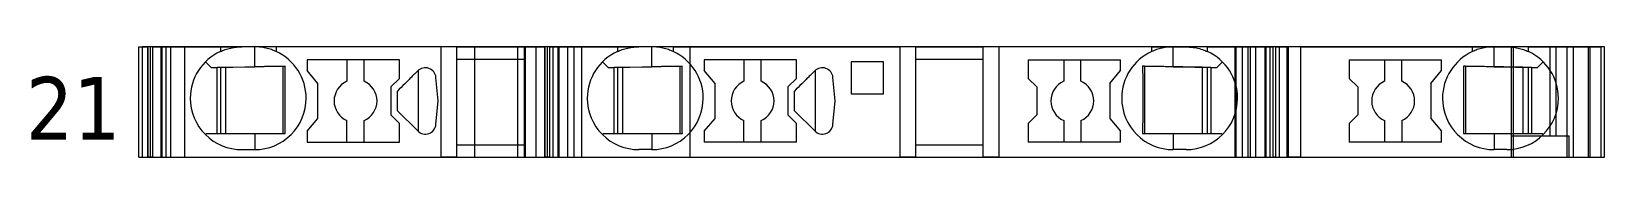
# Model space of a CAD drawing. Header units: millimetres. Extents: x 0 to 2100, y 0 to 1485.
# Drawn here: x 1201.8 to 1275.2, y 651.3 to 656.5 of the extents above; entities that cross this region are included whole.
import ezdxf
from ezdxf.enums import TextEntityAlignment as Align

# ---------------------------------------------------------------- set-up
doc = ezdxf.new("R2010")
doc.units = ezdxf.units.MM
for name, color, linetype, lineweight in [('EPLAN201', 7, 'Continuous', 5), ('EPLAN309', 5, 'Continuous', 5), ('EPLAN310', 5, 'Continuous', 5), ('EPLAN400', 5, 'Continuous', 5), ('EPLAN440', 73, 'Continuous', 5), ('EPLAN451', 7, 'Continuous', 5), ('EPLAN452', 7, 'Continuous', 5), ('EPLAN453', 7, 'Continuous', 5), ('EPLAN493', 5, 'Continuous', 5), ('EPLAN500', 7, 'Continuous', 5), ('EPLAN501', 7, 'Continuous', 5), ('EPLAN502', 7, 'Continuous', 5), ('EPLAN503', 7, 'Continuous', 5), ('EPLAN504', 7, 'Continuous', 5), ('MAIN-1', 7, 'Continuous', 5), ('MAIN-2', 7, 'Continuous', 5)]:
    doc.layers.add(name, color=color, linetype=linetype, lineweight=lineweight)
doc.styles.add('Tahoma', font='')
doc.styles.get('Tahoma').set_extended_font_data('Tahoma')

# ---------------------------------------------------------------- blocks, each defined once
blk = doc.blocks.new('EPLSYM_LibrarySPECIAL_Symbol12_Variant0_Placement8_16')
at = {"layer": 'EPLAN309', "lineweight": 13, "ltscale": 20}
blk.add_lwpolyline([(0, -5.15), (68.15, -5.15), (68.15, 0), (0, 0)], close=True, dxfattribs=at)
at = {"layer": 'EPLAN493', "color": 5, "style": 'Tahoma'}
blk.add_attdef('17_20450', text='', height=2.93475, dxfattribs=at).set_placement((0, -27.293475), align=Align.MIDDLE_RIGHT)
blk = doc.blocks.new('EPLFRAME')
at = {"layer": 'EPLAN201', "linetype": 'Continuous', "lineweight": 25, "ltscale": 4}
for p, q in [((210, 1485), (210, 1460)), ((420, 1485), (420, 1460)), ((630, 1485), (630, 1460)), ((840, 1485), (840, 1460)), ((1050, 1485), (1050, 1460)), ((1260, 1485), (1260, 1460)), ((1470, 1485), (1470, 1460)), ((1680, 1485), (1680, 1460)), ((1890, 1485), (1890, 1460)), ((100, 0), (100, 80)), ((200, 0), (200, 80)), ((360, 0), (360, 80)), ((500, 0), (500, 80)), ((1150, 0), (1150, 80)), ((1500, 0), (1500, 80)), ((1850, 80), (1850, 40)), ((0, 60), (500, 60)), ((2100, 60), (1850, 60)), ((0, 40), (500, 40)), ((1500, 40), (2100, 40)), ((1655, 0), (1655, 40)), ((2000, 0), (2000, 40)), ((0, 20), (920, 20)), ((710, 0), (710, 20)), ((2000, 20), (2100, 20))]:
    blk.add_line(p, q, dxfattribs=at)
at = {"layer": 'EPLAN201', "linetype": 'Continuous', "lineweight": 35, "ltscale": 4}
for p, q in [((0, 1460), (2100, 1460)), ((0, 80), (2100, 80)), ((300, 0), (300, 80)), ((920, 0), (920, 80))]:
    blk.add_line(p, q, dxfattribs=at)
blk.add_lwpolyline([(0, 0), (2100, 0), (2100, 1485), (0, 1485)], close=True, dxfattribs=at)
at = {"layer": 'EPLAN201', "color": 7, "style": 'Tahoma'}
for s, height, p in [('Date', 8.127, (305, 65)), ('=', 9.03, (1855, 65)), ('Ed.', 8.127, (305, 45)), ('+', 9.03, (1855, 45)), ('Appr.', 8.127, (305, 25)), ('Page', 8.127, (2005, 25)), ('Modification', 8.127, (5, 5)), ('Original', 8.127, (305, 5)), ('Replacement of', 8.127, (505, 5)), ('Replaced by', 8.127, (715, 5)), ('Date', 8.127, (105, 5)), ('Name', 8.127, (205, 5)), ('Page', 8.127, (2005, 5))]:
    blk.add_text(s, height=height, dxfattribs=at).set_placement(p)
blk.add_text('/', height=8.127, dxfattribs=at).set_placement((2069.985, 4.987), align=Align.CENTER)
at = {"layer": 'EPLAN451', "color": 7, "style": 'Tahoma'}
for tag, p, height in [('14_10014', (505, 60), 11.287), ('14_10015', (925, 60), 11.287), ('14_10011', (505, 25), 11.287), ('14_10013', (1660, 25), 8.127), ('14_10151', (365, 5), 8.127), ('14_10300', (2075, 5), 8.127)]:
    blk.add_attdef(tag, p, '', height=height, dxfattribs=at)
blk.add_attdef('4_25020', text='', height=8.127, dxfattribs=at).set_placement((2065, 5), align=Align.RIGHT)
at = {"layer": 'EPLAN452', "color": 7, "style": 'Tahoma'}
for tag, p, height in [('4_11041', (5, 85), 11.287), ('4_11071[1]', (5, 65), 8.127), ('4_11074[1]', (105, 65), 8.127), ('4_11070[1]', (205, 65), 8.127), ('4_11024', (365, 65), 8.127), ('4_20132_1001', (1870, 65), 8.127), ('4_11011', (1155, 60), 11.287), ('4_11030', (1505, 60), 11.287), ('4_11071[2]', (5, 45), 8.127), ('4_11074[2]', (105, 45), 8.127), ('4_11070[2]', (205, 45), 8.127), ('4_11022', (365, 45), 8.127), ('4_20134_1001', (1870, 45), 8.127), ('4_11071[3]', (5, 25), 8.127), ('4_11074[3]', (105, 25), 8.127), ('4_11070[3]', (205, 25), 8.127), ('4_11080', (365, 25), 8.127), ('4_11059', (1505, 25), 8.127)]:
    blk.add_attdef(tag, p, '', height=height, dxfattribs=at)
for tag, height, p in [('4_11040', 11.287, (2095, 85)), ('4_11000', 8.127, (2095, 25)), ('4_11085', 8.127, (705, 5)), ('4_11086', 8.127, (915, 5))]:
    blk.add_attdef(tag, text='', height=height, dxfattribs=at).set_placement(p, align=Align.RIGHT)
at = {"layer": 'EPLAN453', "color": 7, "style": 'Tahoma'}
for tag, p in [('53_19005_1', (105, 1465)), ('53_19005', (315, 1465)), ('53_19005_8', (525, 1465)), ('53_19005_6', (735, 1465)), ('53_19005_7', (945, 1465)), ('53_19005_9', (1155, 1465)), ('53_19005_3', (1365, 1465)), ('53_19005_2', (1575, 1465)), ('53_19005_4', (1785, 1465)), ('53_19005_5', (1995, 1465))]:
    blk.add_attdef(tag, text='', height=6.772, dxfattribs=at).set_placement(p, align=Align.BOTTOM_CENTER)
blk = doc.blocks.new('EPLSYM_LibrarySPECIAL_Symbol11_Variant0_Placement8')
at = {"layer": 'EPLAN310', "lineweight": 25, "ltscale": 20}
blk.add_lwpolyline([(0, -740), (550, -740), (550, 0), (0, 0)], close=True, dxfattribs=at)
at = {"layer": 'EPLAN400', "color": 5, "style": 'Tahoma'}
blk.add_attdef('17_20010', text='', height=2.2575, dxfattribs=at).set_placement((-1.5, -0.9515), align=Align.TOP_RIGHT)
at = {"layer": 'EPLAN440', "color": 73, "style": 'Tahoma'}
blk.add_attdef('17_20300', text='', height=1.6254, dxfattribs=at).set_placement((-1.5, -4.57508), align=Align.TOP_RIGHT)
at = {"layer": 'EPLAN500', "color": 7, "style": 'Tahoma'}
blk.add_attdef('17_20027', text='', height=1.6254, dxfattribs=at).set_placement((-1.5, -7.27508), align=Align.TOP_RIGHT)
at = {"layer": 'EPLAN501', "color": 7, "style": 'Tahoma'}
blk.add_attdef('17_20011', text='', height=1.6254, dxfattribs=at).set_placement((-1.5, -12.67508), align=Align.TOP_RIGHT)
at = {"layer": 'EPLAN502', "color": 7, "style": 'Tahoma'}
blk.add_attdef('17_20025', text='', height=1.6254, dxfattribs=at).set_placement((-1.5, -15.37508), align=Align.TOP_RIGHT)
at = {"layer": 'EPLAN503', "color": 7, "style": 'Tahoma'}
blk.add_attdef('17_20024', text='', height=1.6254, dxfattribs=at).set_placement((-1.5, -18.07508), align=Align.TOP_RIGHT)
at = {"layer": 'EPLAN504', "color": 7, "style": 'Tahoma'}
blk.add_attdef('17_20901[1]', text='', height=1.6254, dxfattribs=at).set_placement((-1.5, -9.97508), align=Align.TOP_RIGHT)

msp = doc.modelspace()

# ---------------------------------------------------------------- linework, layer by layer
at = {"layer": 'MAIN-1'}
for p, q in [((1206.85, 656.5), (1207.284, 656.5)), ((1206.85, 651.35), (1206.85, 656.5)), ((1207.393, 656.5), (1207.284, 656.5)), ((1207.284, 651.35), (1207.284, 656.5)), ((1207.501, 656.5), (1207.393, 656.5)), ((1207.393, 651.35), (1207.393, 656.5)), ((1207.501, 656.5), (1210.65, 656.5)), ((1207.501, 651.35), (1207.501, 656.5)), ((1210.65, 656.5), (1211.65, 656.5)), ((1210.65, 656.5), (1210.65, 656.282)), ((1210.65, 656.282), (1210.702, 656.305)), ((1210.702, 656.305), (1210.756, 656.327)), ((1210.756, 656.327), (1210.813, 656.349)), ((1210.813, 656.349), (1210.872, 656.37)), ((1210.872, 656.37), (1210.933, 656.39)), ((1210.933, 656.39), (1210.997, 656.409)), ((1210.997, 656.409), (1211.063, 656.427)), ((1211.063, 656.427), (1211.131, 656.443)), ((1211.131, 656.443), (1211.201, 656.458)), ((1211.201, 656.458), (1211.272, 656.47)), ((1211.272, 656.47), (1211.346, 656.481)), ((1211.346, 656.481), (1211.421, 656.489)), ((1211.421, 656.489), (1211.497, 656.495)), ((1211.497, 656.495), (1211.573, 656.499)), ((1211.573, 656.499), (1211.65, 656.5)), ((1212.25, 656.5), (1211.65, 656.5)), ((1212.327, 656.499), (1212.25, 656.5)), ((1213.25, 656.5), (1212.25, 656.5)), ((1212.25, 655.568), (1212.25, 656.5)), ((1212.403, 656.495), (1212.327, 656.499)), ((1212.479, 656.489), (1212.403, 656.495)), ((1212.554, 656.481), (1212.479, 656.489)), ((1212.628, 656.47), (1212.554, 656.481)), ((1212.699, 656.458), (1212.628, 656.47)), ((1212.769, 656.443), (1212.699, 656.458)), ((1212.837, 656.427), (1212.769, 656.443)), ((1212.903, 656.409), (1212.837, 656.427)), ((1212.967, 656.39), (1212.903, 656.409)), ((1213.028, 656.37), (1212.967, 656.39)), ((1213.087, 656.349), (1213.028, 656.37)), ((1213.144, 656.327), (1213.087, 656.349)), ((1213.198, 656.305), (1213.144, 656.327)), ((1213.25, 656.282), (1213.198, 656.305)), ((1220.932, 656.5), (1213.25, 656.5)), ((1213.25, 656.5), (1213.25, 656.282)), ((1221.65, 656.5), (1220.932, 656.5)), ((1220.932, 651.35), (1220.932, 656.5)), ((1221.65, 656.5), (1224.8, 656.5)), ((1221.65, 656.5), (1221.65, 651.35)), ((1224.8, 656.5), (1225.35, 656.5)), ((1224.8, 656.5), (1224.8, 651.35)), ((1225.35, 656.5), (1225.784, 656.5)), ((1225.35, 656.5), (1225.35, 651.35)), ((1225.893, 656.5), (1225.784, 656.5)), ((1225.784, 651.35), (1225.784, 656.5)), ((1226.001, 656.5), (1225.893, 656.5)), ((1225.893, 651.35), (1225.893, 656.5)), ((1226.001, 656.5), (1229.15, 656.5)), ((1226.001, 651.35), (1226.001, 656.5)), ((1229.15, 656.5), (1230.15, 656.5)), ((1229.15, 656.5), (1229.15, 656.282)), ((1229.15, 656.282), (1229.202, 656.305)), ((1229.202, 656.305), (1229.256, 656.327)), ((1229.256, 656.327), (1229.313, 656.349)), ((1229.313, 656.349), (1229.372, 656.37)), ((1229.372, 656.37), (1229.433, 656.39)), ((1229.433, 656.39), (1229.497, 656.409)), ((1229.497, 656.409), (1229.563, 656.427)), ((1229.563, 656.427), (1229.631, 656.443)), ((1229.631, 656.443), (1229.701, 656.458)), ((1229.701, 656.458), (1229.772, 656.47)), ((1229.772, 656.47), (1229.846, 656.481)), ((1229.846, 656.481), (1229.921, 656.489)), ((1229.921, 656.489), (1229.997, 656.495)), ((1229.997, 656.495), (1230.073, 656.499)), ((1230.073, 656.499), (1230.15, 656.5)), ((1230.75, 656.5), (1230.15, 656.5)), ((1230.827, 656.499), (1230.75, 656.5)), ((1231.75, 656.5), (1230.75, 656.5)), ((1230.75, 655.568), (1230.75, 656.5)), ((1230.903, 656.495), (1230.827, 656.499)), ((1230.979, 656.489), (1230.903, 656.495)), ((1231.054, 656.481), (1230.979, 656.489)), ((1231.128, 656.47), (1231.054, 656.481)), ((1231.199, 656.458), (1231.128, 656.47)), ((1231.269, 656.443), (1231.199, 656.458)), ((1231.337, 656.427), (1231.269, 656.443)), ((1231.403, 656.409), (1231.337, 656.427)), ((1231.467, 656.39), (1231.403, 656.409)), ((1231.528, 656.37), (1231.467, 656.39)), ((1231.587, 656.349), (1231.528, 656.37)), ((1231.644, 656.327), (1231.587, 656.349)), ((1231.698, 656.305), (1231.644, 656.327)), ((1231.75, 656.282), (1231.698, 656.305)), ((1231.75, 656.5), (1242.332, 656.5)), ((1231.75, 656.5), (1231.75, 656.282)), ((1243.05, 656.5), (1242.332, 656.5)), ((1242.332, 651.35), (1242.332, 656.5)), ((1243.05, 656.5), (1246.2, 656.5)), ((1243.05, 656.5), (1243.05, 651.35)), ((1246.919, 656.5), (1246.2, 656.5)), ((1246.2, 651.35), (1246.2, 656.5)), ((1254.05, 656.5), (1246.919, 656.5)), ((1246.919, 656.5), (1246.919, 651.35)), ((1254.05, 656.5), (1255.05, 656.5)), ((1254.05, 656.282), (1254.05, 656.5)), ((1254.102, 656.305), (1254.05, 656.282)), ((1254.156, 656.327), (1254.102, 656.305)), ((1254.213, 656.349), (1254.156, 656.327)), ((1254.272, 656.37), (1254.213, 656.349)), ((1254.333, 656.39), (1254.272, 656.37)), ((1254.397, 656.409), (1254.333, 656.39)), ((1254.463, 656.427), (1254.397, 656.409)), ((1254.531, 656.443), (1254.463, 656.427)), ((1254.601, 656.458), (1254.531, 656.443)), ((1254.673, 656.47), (1254.601, 656.458)), ((1254.746, 656.481), (1254.673, 656.47)), ((1254.821, 656.489), (1254.746, 656.481)), ((1254.897, 656.495), (1254.821, 656.489)), ((1254.973, 656.499), (1254.897, 656.495)), ((1255.05, 656.5), (1254.973, 656.499)), ((1255.05, 655.568), (1255.05, 656.5)), ((1255.05, 656.5), (1255.65, 656.5)), ((1255.65, 656.5), (1255.732, 656.499)), ((1256.65, 656.5), (1255.65, 656.5)), ((1255.732, 656.499), (1255.814, 656.494)), ((1255.814, 656.494), (1255.896, 656.487)), ((1255.896, 656.487), (1255.975, 656.478)), ((1255.975, 656.478), (1256.053, 656.466)), ((1256.053, 656.466), (1256.13, 656.452)), ((1256.13, 656.452), (1256.204, 656.435)), ((1256.204, 656.435), (1256.275, 656.417)), ((1256.275, 656.417), (1256.345, 656.397)), ((1256.345, 656.397), (1256.411, 656.376)), ((1256.411, 656.376), (1256.475, 656.354)), ((1256.475, 656.354), (1256.536, 656.331)), ((1256.536, 656.331), (1256.594, 656.306)), ((1256.594, 656.306), (1256.65, 656.282)), ((1256.65, 656.5), (1259.704, 656.5)), ((1256.65, 656.282), (1256.65, 656.5)), ((1259.832, 656.5), (1259.704, 656.5)), ((1259.704, 651.35), (1259.704, 656.5)), ((1259.832, 656.5), (1260.367, 656.5)), ((1259.832, 651.35), (1259.832, 656.5)), ((1261, 656.5), (1260.367, 656.5)), ((1260.367, 651.35), (1260.367, 656.5)), ((1261, 656.5), (1269, 656.5)), ((1261, 651.35), (1261, 656.5)), ((1269, 656.5), (1270, 656.5)), ((1269, 656.282), (1269, 656.5)), ((1269.052, 656.305), (1269, 656.282)), ((1269.106, 656.327), (1269.052, 656.305)), ((1269.163, 656.349), (1269.106, 656.327)), ((1269.222, 656.37), (1269.163, 656.349)), ((1269.283, 656.39), (1269.222, 656.37)), ((1269.347, 656.409), (1269.283, 656.39)), ((1269.413, 656.427), (1269.347, 656.409)), ((1269.481, 656.443), (1269.413, 656.427)), ((1269.551, 656.458), (1269.481, 656.443)), ((1269.622, 656.47), (1269.551, 656.458)), ((1269.696, 656.481), (1269.622, 656.47)), ((1269.771, 656.489), (1269.696, 656.481)), ((1269.847, 656.495), (1269.771, 656.489)), ((1269.923, 656.499), (1269.847, 656.495)), ((1270, 656.5), (1269.923, 656.499)), ((1270, 655.568), (1270, 656.5)), ((1270, 656.5), (1270.6, 656.5)), ((1270.6, 656.5), (1270.677, 656.499)), ((1271.6, 656.5), (1270.6, 656.5)), ((1270.677, 656.499), (1270.753, 656.495)), ((1270.753, 656.495), (1270.829, 656.489)), ((1270.829, 656.489), (1270.904, 656.481)), ((1270.904, 656.481), (1270.978, 656.47)), ((1270.978, 656.47), (1271.049, 656.458)), ((1271.049, 656.458), (1271.119, 656.443)), ((1271.119, 656.443), (1271.187, 656.427)), ((1271.187, 656.427), (1271.253, 656.409)), ((1271.253, 656.409), (1271.317, 656.39)), ((1271.317, 656.39), (1271.378, 656.37)), ((1271.378, 656.37), (1271.437, 656.349)), ((1271.437, 656.349), (1271.494, 656.327)), ((1271.494, 656.327), (1271.548, 656.305)), ((1271.548, 656.305), (1271.6, 656.282)), ((1271.6, 656.5), (1275, 656.5)), ((1271.6, 656.282), (1271.6, 656.5)), ((1275, 651.35), (1275, 656.5)), ((1209.953, 655.797), (1210.217, 655.533)), ((1210.217, 655.533), (1212.25, 655.568)), ((1210.5, 652.45), (1210.5, 655.538)), ((1210.65, 655.54), (1210.65, 652.45)), ((1210.9, 652.45), (1210.9, 655.545)), ((1212.345, 655.57), (1212.25, 655.568)), ((1212.438, 655.571), (1212.345, 655.57)), ((1212.53, 655.573), (1212.438, 655.571)), ((1212.618, 655.575), (1212.53, 655.573)), ((1212.703, 655.576), (1212.618, 655.575)), ((1212.786, 655.577), (1212.703, 655.576)), ((1212.865, 655.579), (1212.786, 655.577)), ((1212.943, 655.58), (1212.865, 655.579)), ((1213.017, 655.581), (1212.943, 655.58)), ((1213.09, 655.582), (1213.017, 655.581)), ((1213.16, 655.584), (1213.09, 655.582)), ((1213.229, 655.585), (1213.16, 655.584)), ((1213.297, 655.586), (1213.229, 655.585)), ((1213.363, 655.587), (1213.297, 655.586)), ((1213.428, 655.588), (1213.363, 655.587)), ((1213.491, 655.589), (1213.428, 655.588)), ((1213.554, 655.59), (1213.491, 655.589)), ((1213.615, 655.591), (1213.554, 655.59)), ((1213.579, 652.45), (1213.579, 655.591)), ((1213.676, 655.592), (1213.615, 655.591)), ((1213.673, 655.303), (1213.674, 655.377)), ((1213.674, 655.377), (1213.675, 655.45)), ((1213.675, 655.45), (1213.676, 655.522)), ((1213.676, 655.522), (1213.676, 655.592)), ((1214.7, 655.9), (1214.7, 655.389)), ((1219, 655.9), (1214.7, 655.9)), ((1215.2, 654.793), (1214.7, 655.389)), ((1216.55, 655.9), (1216.55, 654.892)), ((1217.35, 654.892), (1217.35, 655.9)), ((1219, 655.029), (1219, 655.9)), ((1219.815, 655.347), (1219.784, 655.316)), ((1219.846, 655.379), (1219.815, 655.347)), ((1219.867, 655.398), (1219.867, 652.552)), ((1221.65, 655.925), (1224.8, 655.925)), ((1228.453, 655.797), (1228.717, 655.533)), ((1228.717, 655.533), (1230.75, 655.568)), ((1229, 652.45), (1229, 655.538)), ((1229.15, 655.54), (1229.15, 652.45)), ((1229.4, 652.45), (1229.4, 655.545)), ((1230.87, 655.57), (1230.75, 655.568)), ((1230.987, 655.572), (1230.87, 655.57)), ((1231.1, 655.574), (1230.987, 655.572)), ((1231.209, 655.576), (1231.1, 655.574)), ((1231.313, 655.578), (1231.209, 655.576)), ((1231.412, 655.579), (1231.313, 655.578)), ((1231.507, 655.581), (1231.412, 655.579)), ((1231.599, 655.583), (1231.507, 655.581)), ((1231.688, 655.584), (1231.599, 655.583)), ((1231.774, 655.586), (1231.688, 655.584)), ((1231.858, 655.587), (1231.774, 655.586)), ((1231.94, 655.588), (1231.858, 655.587)), ((1232.02, 655.59), (1231.94, 655.588)), ((1232.099, 655.591), (1232.02, 655.59)), ((1232.079, 652.45), (1232.079, 655.591)), ((1232.176, 655.592), (1232.099, 655.591)), ((1232.173, 655.303), (1232.174, 655.377)), ((1232.174, 655.377), (1232.175, 655.45)), ((1232.175, 655.45), (1232.176, 655.522)), ((1232.176, 655.522), (1232.176, 655.592)), ((1233.2, 655.9), (1233.2, 655.389)), ((1237.5, 655.9), (1233.2, 655.9)), ((1233.7, 654.793), (1233.2, 655.389)), ((1235.05, 655.9), (1235.05, 654.892)), ((1235.85, 654.892), (1235.85, 655.9)), ((1237.5, 655.029), (1237.5, 655.9)), ((1238.315, 655.347), (1238.284, 655.316)), ((1238.346, 655.379), (1238.315, 655.347)), ((1238.367, 655.398), (1238.367, 652.552)), ((1240.05, 655.8), (1240.05, 654.3)), ((1241.55, 655.8), (1240.05, 655.8)), ((1241.55, 654.3), (1241.55, 655.8)), ((1243.05, 655.925), (1246.2, 655.925)), ((1248.3, 655.9), (1248.3, 655.029)), ((1248.3, 655.9), (1252.6, 655.9)), ((1249.95, 655.9), (1249.95, 654.892)), ((1250.75, 654.892), (1250.75, 655.9)), ((1252.1, 654.793), (1252.6, 655.389)), ((1252.6, 655.389), (1252.6, 655.9)), ((1253.624, 655.592), (1253.625, 655.522)), ((1253.685, 655.591), (1253.624, 655.592)), ((1253.625, 655.522), (1253.625, 655.45)), ((1253.625, 655.45), (1253.626, 655.377)), ((1253.626, 655.377), (1253.627, 655.303)), ((1253.746, 655.59), (1253.685, 655.591)), ((1253.721, 655.591), (1253.721, 652.45)), ((1253.809, 655.589), (1253.746, 655.59)), ((1253.873, 655.588), (1253.809, 655.589)), ((1253.937, 655.587), (1253.873, 655.588)), ((1254.003, 655.586), (1253.937, 655.587)), ((1254.071, 655.585), (1254.003, 655.586)), ((1254.14, 655.584), (1254.071, 655.585)), ((1254.21, 655.582), (1254.14, 655.584)), ((1254.283, 655.581), (1254.21, 655.582)), ((1254.358, 655.58), (1254.283, 655.581)), ((1254.435, 655.579), (1254.358, 655.58)), ((1254.514, 655.577), (1254.435, 655.579)), ((1254.597, 655.576), (1254.514, 655.577)), ((1254.682, 655.575), (1254.597, 655.576)), ((1254.771, 655.573), (1254.682, 655.575)), ((1254.862, 655.571), (1254.771, 655.573)), ((1254.955, 655.57), (1254.862, 655.571)), ((1255.05, 655.568), (1254.955, 655.57)), ((1255.05, 655.568), (1257.083, 655.533)), ((1256.4, 655.545), (1256.4, 652.45)), ((1256.65, 652.45), (1256.65, 655.54)), ((1256.8, 655.538), (1256.8, 652.45)), ((1257.083, 655.533), (1257.347, 655.797)), ((1263.25, 655.9), (1263.25, 655.029)), ((1263.25, 655.9), (1267.55, 655.9)), ((1264.9, 655.9), (1264.9, 654.892)), ((1265.7, 654.892), (1265.7, 655.9)), ((1267.05, 654.793), (1267.55, 655.389)), ((1267.55, 655.389), (1267.55, 655.9)), ((1268.574, 655.592), (1268.574, 655.522)), ((1268.635, 655.591), (1268.574, 655.592)), ((1268.574, 655.522), (1268.575, 655.45)), ((1268.575, 655.45), (1268.576, 655.377)), ((1268.576, 655.377), (1268.577, 655.303)), ((1268.696, 655.59), (1268.635, 655.591)), ((1268.671, 655.591), (1268.671, 652.45)), ((1268.759, 655.589), (1268.696, 655.59)), ((1268.822, 655.588), (1268.759, 655.589)), ((1268.887, 655.587), (1268.822, 655.588)), ((1268.953, 655.586), (1268.887, 655.587)), ((1269.021, 655.585), (1268.953, 655.586)), ((1269.09, 655.584), (1269.021, 655.585)), ((1269.16, 655.582), (1269.09, 655.584)), ((1269.233, 655.581), (1269.16, 655.582)), ((1269.307, 655.58), (1269.233, 655.581)), ((1269.385, 655.579), (1269.307, 655.58)), ((1269.464, 655.577), (1269.385, 655.579)), ((1269.547, 655.576), (1269.464, 655.577)), ((1269.632, 655.575), (1269.547, 655.576)), ((1269.72, 655.573), (1269.632, 655.575)), ((1269.812, 655.571), (1269.72, 655.573)), ((1269.905, 655.57), (1269.812, 655.571)), ((1270, 655.568), (1269.905, 655.57)), ((1270, 655.568), (1272.033, 655.533)), ((1271.35, 655.545), (1271.35, 652.45)), ((1271.6, 652.45), (1271.6, 655.54)), ((1271.75, 655.538), (1271.75, 652.45)), ((1272.033, 655.533), (1272.297, 655.797)), ((1213.668, 654.632), (1213.669, 654.726)), ((1213.668, 654.534), (1213.668, 654.632)), ((1213.669, 654.817), (1213.67, 654.904)), ((1213.669, 654.726), (1213.669, 654.817)), ((1213.67, 654.988), (1213.671, 655.07)), ((1213.67, 654.904), (1213.67, 654.988)), ((1213.671, 655.07), (1213.672, 655.149)), ((1213.672, 655.149), (1213.673, 655.227)), ((1213.673, 655.227), (1213.673, 655.303)), ((1215.2, 653.157), (1215.2, 654.793)), ((1218.6, 654.629), (1219, 655.029)), ((1218.6, 654.629), (1218.6, 653.321)), ((1219.072, 654.604), (1218.986, 654.518)), ((1219.158, 654.69), (1219.072, 654.604)), ((1219.242, 654.774), (1219.158, 654.69)), ((1219.323, 654.856), (1219.242, 654.774)), ((1219.402, 654.934), (1219.323, 654.856)), ((1219.443, 654.975), (1219.402, 654.934)), ((1219.483, 655.015), (1219.443, 654.975)), ((1219.521, 655.053), (1219.483, 655.015)), ((1219.558, 655.09), (1219.521, 655.053)), ((1219.594, 655.126), (1219.558, 655.09)), ((1219.627, 655.159), (1219.594, 655.126)), ((1219.658, 655.191), (1219.627, 655.159)), ((1219.69, 655.222), (1219.658, 655.191)), ((1219.721, 655.253), (1219.69, 655.222)), ((1219.752, 655.285), (1219.721, 655.253)), ((1219.784, 655.316), (1219.752, 655.285)), ((1220.802, 653.975), (1220.698, 655.072)), ((1232.168, 654.632), (1232.169, 654.726)), ((1232.168, 654.534), (1232.168, 654.632)), ((1232.169, 654.817), (1232.17, 654.904)), ((1232.169, 654.726), (1232.169, 654.817)), ((1232.17, 654.988), (1232.171, 655.07)), ((1232.17, 654.904), (1232.17, 654.988)), ((1232.171, 655.07), (1232.172, 655.149)), ((1232.172, 655.149), (1232.173, 655.227)), ((1232.173, 655.227), (1232.173, 655.303)), ((1233.7, 653.157), (1233.7, 654.793)), ((1237.1, 654.629), (1237.5, 655.029)), ((1237.1, 654.629), (1237.1, 653.321)), ((1237.572, 654.604), (1237.486, 654.518)), ((1237.658, 654.69), (1237.572, 654.604)), ((1237.742, 654.774), (1237.658, 654.69)), ((1237.823, 654.856), (1237.742, 654.774)), ((1237.902, 654.934), (1237.823, 654.856)), ((1237.943, 654.975), (1237.902, 654.934)), ((1237.983, 655.015), (1237.943, 654.975)), ((1238.021, 655.053), (1237.983, 655.015)), ((1238.058, 655.09), (1238.021, 655.053)), ((1238.094, 655.126), (1238.058, 655.09)), ((1238.127, 655.159), (1238.094, 655.126)), ((1238.158, 655.191), (1238.127, 655.159)), ((1238.19, 655.222), (1238.158, 655.191)), ((1238.221, 655.253), (1238.19, 655.222)), ((1238.252, 655.285), (1238.221, 655.253)), ((1238.284, 655.316), (1238.252, 655.285)), ((1239.302, 653.975), (1239.198, 655.072)), ((1248.7, 654.629), (1248.3, 655.029)), ((1248.7, 654.629), (1248.7, 653.321)), ((1252.1, 654.793), (1252.1, 653.157)), ((1253.627, 655.303), (1253.628, 655.227)), ((1253.628, 655.227), (1253.628, 655.149)), ((1253.628, 655.149), (1253.629, 655.07)), ((1253.629, 655.07), (1253.63, 654.988)), ((1253.63, 654.988), (1253.63, 654.904)), ((1253.63, 654.904), (1253.631, 654.817)), ((1253.631, 654.817), (1253.631, 654.726)), ((1253.631, 654.726), (1253.632, 654.632)), ((1253.632, 654.632), (1253.633, 654.534)), ((1263.65, 654.629), (1263.25, 655.029)), ((1263.65, 654.629), (1263.65, 653.321)), ((1267.05, 654.793), (1267.05, 653.157)), ((1268.577, 655.303), (1268.577, 655.227)), ((1268.577, 655.227), (1268.578, 655.149)), ((1268.578, 655.149), (1268.579, 655.07)), ((1268.579, 655.07), (1268.58, 654.988)), ((1268.58, 654.988), (1268.58, 654.904)), ((1268.58, 654.904), (1268.581, 654.817)), ((1268.581, 654.817), (1268.581, 654.726)), ((1268.581, 654.726), (1268.582, 654.632)), ((1268.582, 654.632), (1268.582, 654.534)), ((1213.667, 654.431), (1213.668, 654.534)), ((1213.667, 654.324), (1213.667, 654.431)), ((1213.667, 654.213), (1213.667, 654.324)), ((1213.667, 654.1), (1213.667, 654.213)), ((1213.667, 653.979), (1213.667, 654.1)), ((1213.667, 653.861), (1213.667, 653.979)), ((1213.667, 653.747), (1213.667, 653.861)), ((1218.986, 654.518), (1218.9, 654.432)), ((1218.9, 654.302), (1218.9, 654.432)), ((1218.9, 654.171), (1218.9, 654.302)), ((1218.9, 654.04), (1218.9, 654.171)), ((1218.9, 653.91), (1218.9, 654.04)), ((1218.9, 653.779), (1218.9, 653.91)), ((1220.698, 652.878), (1220.802, 653.975)), ((1232.167, 654.431), (1232.168, 654.534)), ((1232.167, 654.324), (1232.167, 654.431)), ((1232.167, 654.213), (1232.167, 654.324)), ((1232.167, 654.1), (1232.167, 654.213)), ((1232.167, 653.979), (1232.167, 654.1)), ((1232.167, 653.861), (1232.167, 653.979)), ((1232.167, 653.747), (1232.167, 653.861)), ((1237.486, 654.518), (1237.4, 654.432)), ((1237.4, 654.302), (1237.4, 654.432)), ((1237.4, 654.171), (1237.4, 654.302)), ((1237.4, 654.04), (1237.4, 654.171)), ((1237.4, 653.91), (1237.4, 654.04)), ((1237.4, 653.779), (1237.4, 653.91)), ((1239.198, 652.878), (1239.302, 653.975)), ((1240.05, 654.3), (1241.55, 654.3)), ((1253.633, 654.534), (1253.633, 654.431)), ((1253.633, 654.431), (1253.633, 654.324)), ((1253.633, 654.324), (1253.633, 654.213)), ((1253.633, 654.213), (1253.634, 654.1)), ((1253.634, 654.1), (1253.633, 653.979)), ((1253.633, 653.979), (1253.633, 653.861)), ((1253.633, 653.861), (1253.633, 653.747)), ((1268.582, 654.534), (1268.583, 654.431)), ((1268.583, 654.431), (1268.583, 654.324)), ((1268.583, 654.324), (1268.583, 654.213)), ((1268.583, 654.213), (1268.583, 654.1)), ((1268.583, 654.1), (1268.583, 653.979)), ((1268.583, 653.979), (1268.583, 653.861)), ((1268.583, 653.861), (1268.583, 653.747)), ((1213.668, 653.638), (1213.667, 653.747)), ((1213.668, 653.534), (1213.668, 653.638)), ((1213.669, 653.434), (1213.668, 653.534)), ((1213.669, 653.339), (1213.669, 653.434)), ((1213.67, 653.248), (1213.669, 653.339)), ((1213.671, 653.159), (1213.67, 653.248)), ((1213.672, 653.073), (1213.671, 653.159)), ((1214.7, 652.561), (1215.2, 653.157)), ((1219, 652.921), (1218.6, 653.321)), ((1218.9, 653.648), (1218.9, 653.779)), ((1218.9, 653.518), (1218.9, 653.648)), ((1218.9, 653.518), (1219.846, 652.571)), ((1232.168, 653.638), (1232.167, 653.747)), ((1232.168, 653.534), (1232.168, 653.638)), ((1232.169, 653.434), (1232.168, 653.534)), ((1232.169, 653.339), (1232.169, 653.434)), ((1232.17, 653.248), (1232.169, 653.339)), ((1232.171, 653.159), (1232.17, 653.248)), ((1232.172, 653.073), (1232.171, 653.159)), ((1233.2, 652.561), (1233.7, 653.157)), ((1237.5, 652.921), (1237.1, 653.321)), ((1237.4, 653.648), (1237.4, 653.779)), ((1237.4, 653.518), (1237.4, 653.648)), ((1237.4, 653.518), (1238.346, 652.571)), ((1248.7, 653.321), (1248.3, 652.921)), ((1252.1, 653.157), (1252.6, 652.561)), ((1253.629, 653.159), (1253.628, 653.073)), ((1253.63, 653.248), (1253.629, 653.159)), ((1253.631, 653.339), (1253.63, 653.248)), ((1253.632, 653.534), (1253.631, 653.434)), ((1253.631, 653.434), (1253.631, 653.339)), ((1253.633, 653.747), (1253.632, 653.638)), ((1253.632, 653.638), (1253.632, 653.534)), ((1263.65, 653.321), (1263.25, 652.921)), ((1267.05, 653.157), (1267.55, 652.561)), ((1268.579, 653.159), (1268.578, 653.073)), ((1268.58, 653.248), (1268.579, 653.159)), ((1268.581, 653.339), (1268.58, 653.248)), ((1268.582, 653.534), (1268.581, 653.434)), ((1268.581, 653.434), (1268.581, 653.339)), ((1268.583, 653.747), (1268.582, 653.638)), ((1268.582, 653.638), (1268.582, 653.534)), ((1210, 652.45), (1209.953, 652.403)), ((1210, 652.45), (1212.25, 652.45)), ((1212.25, 652.45), (1212.342, 652.45)), ((1212.25, 652.45), (1212.25, 651.7)), ((1212.342, 652.45), (1212.433, 652.45)), ((1212.433, 652.45), (1212.523, 652.45)), ((1212.523, 652.45), (1212.61, 652.45)), ((1212.61, 652.45), (1212.695, 652.45)), ((1212.695, 652.45), (1212.778, 652.45)), ((1212.778, 652.45), (1212.858, 652.45)), ((1212.858, 652.45), (1212.936, 652.45)), ((1212.936, 652.45), (1213.011, 652.45)), ((1213.011, 652.45), (1213.085, 652.45)), ((1213.085, 652.45), (1213.157, 652.45)), ((1213.157, 652.45), (1213.226, 652.45)), ((1213.226, 652.45), (1213.295, 652.45)), ((1213.295, 652.45), (1213.361, 652.45)), ((1213.361, 652.45), (1213.427, 652.45)), ((1213.427, 652.45), (1213.491, 652.45)), ((1213.491, 652.45), (1213.555, 652.45)), ((1213.555, 652.45), (1213.617, 652.45)), ((1213.617, 652.45), (1213.678, 652.45)), ((1213.672, 652.99), (1213.672, 653.073)), ((1213.673, 652.908), (1213.672, 652.99)), ((1213.674, 652.829), (1213.673, 652.908)), ((1213.675, 652.75), (1213.674, 652.829)), ((1213.676, 652.674), (1213.675, 652.75)), ((1213.676, 652.598), (1213.676, 652.674)), ((1213.677, 652.524), (1213.676, 652.598)), ((1213.678, 652.45), (1213.677, 652.524)), ((1214.7, 652.561), (1214.7, 652.05)), ((1216.55, 652.05), (1216.55, 653.058)), ((1217.35, 652.05), (1217.35, 653.058)), ((1219, 652.05), (1219, 652.921)), ((1228.5, 652.45), (1228.453, 652.403)), ((1228.5, 652.45), (1230.75, 652.45)), ((1230.75, 652.45), (1230.842, 652.45)), ((1230.75, 652.45), (1230.75, 651.7)), ((1230.842, 652.45), (1230.933, 652.45)), ((1230.933, 652.45), (1231.023, 652.45)), ((1231.023, 652.45), (1231.11, 652.45)), ((1231.11, 652.45), (1231.195, 652.45)), ((1231.195, 652.45), (1231.278, 652.45)), ((1231.278, 652.45), (1231.358, 652.45)), ((1231.358, 652.45), (1231.436, 652.45)), ((1231.436, 652.45), (1231.511, 652.45)), ((1231.511, 652.45), (1231.585, 652.45)), ((1231.585, 652.45), (1231.657, 652.45)), ((1231.657, 652.45), (1231.726, 652.45)), ((1231.726, 652.45), (1231.795, 652.45)), ((1231.795, 652.45), (1231.861, 652.45)), ((1231.861, 652.45), (1231.927, 652.45)), ((1231.927, 652.45), (1231.991, 652.45)), ((1231.991, 652.45), (1232.055, 652.45)), ((1232.055, 652.45), (1232.117, 652.45)), ((1232.117, 652.45), (1232.178, 652.45)), ((1232.172, 652.99), (1232.172, 653.073)), ((1232.173, 652.908), (1232.172, 652.99)), ((1232.174, 652.829), (1232.173, 652.908)), ((1232.175, 652.75), (1232.174, 652.829)), ((1232.176, 652.674), (1232.175, 652.75)), ((1232.176, 652.598), (1232.176, 652.674)), ((1232.177, 652.524), (1232.176, 652.598)), ((1232.178, 652.45), (1232.177, 652.524)), ((1233.2, 652.561), (1233.2, 652.05)), ((1235.05, 652.05), (1235.05, 653.058)), ((1235.85, 652.05), (1235.85, 653.058)), ((1237.5, 652.05), (1237.5, 652.921)), ((1248.3, 652.921), (1248.3, 652.05)), ((1249.95, 653.058), (1249.95, 652.05)), ((1250.75, 653.058), (1250.75, 652.05)), ((1252.6, 652.05), (1252.6, 652.561)), ((1253.623, 652.524), (1253.622, 652.45)), ((1253.622, 652.45), (1253.683, 652.45)), ((1253.624, 652.598), (1253.623, 652.524)), ((1253.625, 652.75), (1253.624, 652.674)), ((1253.624, 652.674), (1253.624, 652.598)), ((1253.626, 652.829), (1253.625, 652.75)), ((1253.627, 652.908), (1253.626, 652.829)), ((1253.628, 652.99), (1253.627, 652.908)), ((1253.628, 653.073), (1253.628, 652.99)), ((1253.683, 652.45), (1253.746, 652.45)), ((1253.746, 652.45), (1253.809, 652.45)), ((1253.809, 652.45), (1253.873, 652.45)), ((1253.873, 652.45), (1253.939, 652.45)), ((1253.939, 652.45), (1254.005, 652.45)), ((1254.005, 652.45), (1254.074, 652.45)), ((1254.074, 652.45), (1254.144, 652.45)), ((1254.144, 652.45), (1254.215, 652.45)), ((1254.215, 652.45), (1254.289, 652.45)), ((1254.289, 652.45), (1254.364, 652.45)), ((1254.364, 652.45), (1254.442, 652.45)), ((1254.442, 652.45), (1254.522, 652.45)), ((1254.522, 652.45), (1254.605, 652.45)), ((1254.605, 652.45), (1254.69, 652.45)), ((1254.69, 652.45), (1254.778, 652.45)), ((1254.778, 652.45), (1254.867, 652.45)), ((1254.867, 652.45), (1254.958, 652.45)), ((1254.958, 652.45), (1255.05, 652.45)), ((1255.05, 652.45), (1257.3, 652.45)), ((1255.05, 652.45), (1255.05, 651.7)), ((1257.347, 652.403), (1257.3, 652.45)), ((1263.25, 652.921), (1263.25, 652.05)), ((1264.9, 653.058), (1264.9, 652.05)), ((1265.7, 653.058), (1265.7, 652.05)), ((1267.55, 652.05), (1267.55, 652.561)), ((1268.573, 652.524), (1268.572, 652.45)), ((1268.572, 652.45), (1268.633, 652.45)), ((1268.574, 652.598), (1268.573, 652.524)), ((1268.575, 652.75), (1268.574, 652.674)), ((1268.574, 652.674), (1268.574, 652.598)), ((1268.576, 652.829), (1268.575, 652.75)), ((1268.577, 652.908), (1268.576, 652.829)), ((1268.578, 652.99), (1268.577, 652.908)), ((1268.578, 653.073), (1268.578, 652.99)), ((1268.633, 652.45), (1268.695, 652.45)), ((1268.695, 652.45), (1268.759, 652.45)), ((1268.759, 652.45), (1268.823, 652.45)), ((1268.823, 652.45), (1268.889, 652.45)), ((1268.889, 652.45), (1268.955, 652.45)), ((1268.955, 652.45), (1269.024, 652.45)), ((1269.024, 652.45), (1269.093, 652.45)), ((1269.093, 652.45), (1269.165, 652.45)), ((1269.165, 652.45), (1269.239, 652.45)), ((1269.239, 652.45), (1269.314, 652.45)), ((1269.314, 652.45), (1269.392, 652.45)), ((1269.392, 652.45), (1269.472, 652.45)), ((1269.472, 652.45), (1269.555, 652.45)), ((1269.555, 652.45), (1269.64, 652.45)), ((1269.64, 652.45), (1269.727, 652.45)), ((1269.727, 652.45), (1269.817, 652.45)), ((1269.817, 652.45), (1269.908, 652.45)), ((1269.908, 652.45), (1270, 652.45)), ((1270, 652.45), (1270, 651.7)), ((1270, 652.45), (1272.25, 652.45)), ((1272.297, 652.403), (1272.25, 652.45)), ((1211.65, 651.7), (1212.25, 651.7)), ((1214.7, 652.05), (1219, 652.05)), ((1221.65, 651.925), (1224.8, 651.925)), ((1230.75, 651.7), (1230.15, 651.7)), ((1237.5, 652.05), (1233.2, 652.05)), ((1243.05, 651.925), (1246.2, 651.925)), ((1252.6, 652.05), (1248.3, 652.05)), ((1255.65, 651.7), (1255.05, 651.7)), ((1267.55, 652.05), (1263.25, 652.05)), ((1270.6, 651.7), (1270, 651.7)), ((1206.85, 651.35), (1207.284, 651.35)), ((1207.393, 651.35), (1207.284, 651.35)), ((1207.501, 651.35), (1207.393, 651.35)), ((1207.501, 651.35), (1220.932, 651.35)), ((1221.65, 651.35), (1220.932, 651.35)), ((1221.65, 651.35), (1224.8, 651.35)), ((1224.8, 651.35), (1225.35, 651.35)), ((1225.35, 651.35), (1225.784, 651.35)), ((1225.893, 651.35), (1225.784, 651.35)), ((1226.001, 651.35), (1225.893, 651.35)), ((1226.001, 651.35), (1242.332, 651.35)), ((1243.05, 651.35), (1242.332, 651.35)), ((1243.05, 651.35), (1246.2, 651.35)), ((1246.919, 651.35), (1246.2, 651.35)), ((1246.919, 651.35), (1259.704, 651.35)), ((1258.544, 651.35), (1258.544, 651.35)), ((1258.65, 651.35), (1258.65, 651.35)), ((1259.832, 651.35), (1259.704, 651.35)), ((1259.832, 651.35), (1260.367, 651.35)), ((1261, 651.35), (1260.367, 651.35)), ((1261, 651.35), (1275, 651.35)), ((1273.5, 651.35), (1273.5, 651.35))]:
    msp.add_line(p, q, dxfattribs=at)
for centre, radius, start, end in [((1211.65, 654.1), 2.4, 114.62435, 179.99998), ((1212.25, 654.1), 2.4, 0.00002, 65.37565), ((1230.15, 654.1), 2.4, 114.62435, 179.99998), ((1230.75, 654.1), 2.4, 0.00002, 65.37565), ((1255.05, 654.1), 2.4, 114.62435, 179.99998), ((1255.65, 654.1), 2.4, 0.00002, 65.37565), ((1270, 654.1), 2.4, 114.62435, 179.99998), ((1270.6, 654.1), 2.4, 0.00002, 65.37565), ((1220.2, 655.025), 0.5, 5.44037, 134.99999), ((1238.7, 655.025), 0.5, 5.44037, 134.99999), ((1216.95, 653.975), 1, 113.57819, 179.99998), ((1216.95, 653.975), 1, 0.00002, 66.42181), ((1235.45, 653.975), 1, 113.57819, 179.99998), ((1235.45, 653.975), 1, 0.00002, 66.42181), ((1250.35, 653.975), 1, 113.57819, 179.99998), ((1250.35, 653.975), 1, 0.00002, 66.42181), ((1265.3, 653.975), 1, 113.57819, 179.99998), ((1265.3, 653.975), 1, 0.00002, 66.42181), ((1211.65, 654.1), 2.4, 179.99998, 269.99998), ((1212.25, 654.1), 2.4, 269.99998, 0.00002), ((1216.95, 653.975), 1, 179.99998, 246.42183), ((1216.95, 653.975), 1, 293.57817, 0.00002), ((1230.15, 654.1), 2.4, 179.99998, 269.99998), ((1230.75, 654.1), 2.4, 269.99998, 0.00002), ((1235.45, 653.975), 1, 179.99998, 246.42183), ((1235.45, 653.975), 1, 293.57817, 0.00002), ((1250.35, 653.975), 1, 179.99998, 246.42183), ((1250.35, 653.975), 1, 293.57817, 0.00002), ((1255.05, 654.1), 2.4, 179.99998, 270.00002), ((1255.65, 654.1), 2.4, 270.00002, 0.00002), ((1265.3, 653.975), 1, 179.99998, 246.42183), ((1265.3, 653.975), 1, 293.57817, 0.00002), ((1270, 654.1), 2.4, 179.99998, 270.00002), ((1270.6, 654.1), 2.4, 270.00002, 0.00002), ((1220.2, 652.925), 0.5, 224.99997, 354.55961), ((1238.7, 652.925), 0.5, 224.99997, 354.55961)]:
    msp.add_arc(centre, radius, start, end, dxfattribs=at)
at = {"layer": 'MAIN-2'}
for p, q in [((1207.256, 656.5), (1207.256, 651.35)), ((1207.889, 651.35), (1207.889, 656.5)), ((1207.917, 656.5), (1207.917, 651.35)), ((1208.102, 656.5), (1208.102, 651.35)), ((1208.32, 656.5), (1208.32, 651.35)), ((1208.981, 656.5), (1208.981, 651.35)), ((1222.506, 651.35), (1222.506, 656.5)), ((1224.491, 656.5), (1224.491, 651.35)), ((1224.85, 656.5), (1224.85, 651.35)), ((1225.756, 656.5), (1225.756, 651.35)), ((1226.15, 656.5), (1226.15, 651.35)), ((1226.389, 651.35), (1226.389, 656.5)), ((1226.417, 656.5), (1226.417, 651.35)), ((1226.82, 656.5), (1226.82, 651.35)), ((1227.136, 651.35), (1227.136, 656.5)), ((1227.481, 656.5), (1227.481, 651.35)), ((1232.55, 651.35), (1232.55, 656.5)), ((1257.931, 651.35), (1257.931, 656.5)), ((1257.971, 656.5), (1257.971, 651.35)), ((1258.262, 656.5), (1258.262, 651.35)), ((1258.544, 651.35), (1258.544, 656.5)), ((1258.65, 651.35), (1258.65, 656.5)), ((1258.891, 656.5), (1258.891, 651.35)), ((1259.316, 656.5), (1259.316, 651.35)), ((1259.361, 656.5), (1259.361, 651.35)), ((1259.363, 651.35), (1259.363, 656.5)), ((1259.55, 656.5), (1259.55, 651.35)), ((1260.008, 651.35), (1260.008, 656.5)), ((1260.414, 656.5), (1260.414, 651.35)), ((1270.8, 656.5), (1270.8, 651.35)), ((1270.898, 656.5), (1270.898, 651.35)), ((1272.6, 656.5), (1272.6, 652.35)), ((1272.9, 652.35), (1272.9, 656.5)), ((1273.4, 656.5), (1273.4, 651.35)), ((1273.709, 651.35), (1273.709, 656.5)), ((1274.4, 651.35), (1274.4, 656.5)), ((1274.47, 656.5), (1274.47, 651.35)), ((1210.217, 655.533), (1210.5, 655.538)), ((1210.65, 655.542), (1210.5, 655.539)), ((1210.5, 655.539), (1210.5, 655.538)), ((1210.5, 655.538), (1210.5, 655.538)), ((1210.9, 655.548), (1210.65, 655.543)), ((1210.65, 655.542), (1210.65, 655.543)), ((1210.65, 655.542), (1210.65, 655.54)), ((1210.9, 655.553), (1213.579, 655.6)), ((1210.9, 655.548), (1210.9, 655.553)), ((1210.9, 655.545), (1210.9, 655.548)), ((1213.579, 655.6), (1213.676, 655.592)), ((1213.579, 655.591), (1213.579, 655.6)), ((1228.717, 655.533), (1229, 655.538)), ((1229.15, 655.542), (1229, 655.539)), ((1229, 655.539), (1229, 655.538)), ((1229, 655.538), (1229, 655.538)), ((1229.4, 655.548), (1229.15, 655.543)), ((1229.15, 655.542), (1229.15, 655.543)), ((1229.15, 655.542), (1229.15, 655.54)), ((1229.4, 655.553), (1232.079, 655.6)), ((1229.4, 655.548), (1229.4, 655.553)), ((1229.4, 655.545), (1229.4, 655.548)), ((1232.079, 655.6), (1232.176, 655.592)), ((1232.079, 655.591), (1232.079, 655.6)), ((1253.721, 655.6), (1253.624, 655.592)), ((1253.721, 655.6), (1253.721, 655.591)), ((1256.4, 655.553), (1253.721, 655.6)), ((1256.4, 655.548), (1256.4, 655.553)), ((1256.65, 655.543), (1256.4, 655.548)), ((1256.4, 655.548), (1256.4, 655.545)), ((1256.65, 655.543), (1256.65, 655.542)), ((1256.8, 655.539), (1256.65, 655.542)), ((1256.65, 655.54), (1256.65, 655.542)), ((1256.8, 655.538), (1256.8, 655.539)), ((1256.8, 655.538), (1257.083, 655.533)), ((1256.8, 655.538), (1256.8, 655.538)), ((1268.671, 655.6), (1268.574, 655.592)), ((1268.671, 655.6), (1268.671, 655.591)), ((1271.35, 655.553), (1268.671, 655.6)), ((1271.35, 655.548), (1271.35, 655.553)), ((1271.6, 655.543), (1271.35, 655.548)), ((1271.35, 655.548), (1271.35, 655.545)), ((1271.6, 655.543), (1271.6, 655.542)), ((1271.75, 655.539), (1271.6, 655.542)), ((1271.6, 655.54), (1271.6, 655.542)), ((1271.75, 655.538), (1271.75, 655.539)), ((1271.75, 655.538), (1272.033, 655.533)), ((1271.75, 655.538), (1271.75, 655.538)), ((1210.65, 652.45), (1210.65, 652.45)), ((1210.9, 652.45), (1210.9, 652.45)), ((1229.15, 652.45), (1229.15, 652.45)), ((1229.4, 652.45), (1229.4, 652.45)), ((1256.4, 652.45), (1256.4, 652.45)), ((1256.65, 652.45), (1256.65, 652.45)), ((1257.347, 652.403), (1257.347, 652.403)), ((1271.35, 652.45), (1271.35, 652.45)), ((1271.6, 652.45), (1271.6, 652.45)), ((1272.297, 652.403), (1272.297, 652.403)), ((1270.8, 652.35), (1273.5, 652.35)), ((1273.5, 651.35), (1273.5, 652.35))]:
    msp.add_line(p, q, dxfattribs=at)

# ---------------------------------------------------------------- block references
ref = msp.add_blockref('EPLFRAME', (0, 0))
ref.add_attrib('14_10011', 'SPRINT 18K Panel Layout', (505, 25), dxfattribs={"layer": 'EPLAN451', "color": 7, "height": 11.2875, "style": 'Tahoma'})
ref.add_attrib('4_11041', '18', (5, 85), dxfattribs={"layer": 'EPLAN452', "color": 7, "height": 11.2875, "style": 'Tahoma'})
ref.add_attrib('14_10013', 'Ingredion_001', (1660, 25), dxfattribs={"layer": 'EPLAN451', "color": 7, "height": 8.127, "style": 'Tahoma'})
ref.add_attrib('14_10014', 'THUM', (505, 60), dxfattribs={"layer": 'EPLAN451', "color": 7, "height": 11.2875, "style": 'Tahoma'})
ref.add_attrib('4_11022', 'THUMWH', (365, 45), dxfattribs={"layer": 'EPLAN452', "color": 7, "height": 8.127, "style": 'Tahoma'})
ref.add_attrib('4_11011', 'JB-602 Panel', (1155, 60), dxfattribs={"layer": 'EPLAN452', "color": 7, "height": 11.2875, "style": 'Tahoma'})
ref.add_attrib('53_19005', '1', dxfattribs={"layer": 'EPLAN453', "color": 7, "height": 6.772, "style": 'Tahoma'}).set_placement((315, 1465), align=Align.BOTTOM_CENTER)
ref.add_attrib('53_19005_1', '0', dxfattribs={"layer": 'EPLAN453', "color": 7, "height": 6.772, "style": 'Tahoma'}).set_placement((105, 1465), align=Align.BOTTOM_CENTER)
ref.add_attrib('53_19005_2', '7', dxfattribs={"layer": 'EPLAN453', "color": 7, "height": 6.772, "style": 'Tahoma'}).set_placement((1575, 1465), align=Align.BOTTOM_CENTER)
ref.add_attrib('53_19005_3', '6', dxfattribs={"layer": 'EPLAN453', "color": 7, "height": 6.772, "style": 'Tahoma'}).set_placement((1365, 1465), align=Align.BOTTOM_CENTER)
ref.add_attrib('53_19005_4', '8', dxfattribs={"layer": 'EPLAN453', "color": 7, "height": 6.772, "style": 'Tahoma'}).set_placement((1785, 1465), align=Align.BOTTOM_CENTER)
ref.add_attrib('53_19005_5', '9', dxfattribs={"layer": 'EPLAN453', "color": 7, "height": 6.772, "style": 'Tahoma'}).set_placement((1995, 1465), align=Align.BOTTOM_CENTER)
ref.add_attrib('53_19005_6', '3', dxfattribs={"layer": 'EPLAN453', "color": 7, "height": 6.772, "style": 'Tahoma'}).set_placement((735, 1465), align=Align.BOTTOM_CENTER)
ref.add_attrib('14_10300', '40', (2075, 5), dxfattribs={"layer": 'EPLAN451', "color": 7, "height": 8.127, "style": 'Tahoma'})
ref.add_attrib('4_11040', '20', dxfattribs={"layer": 'EPLAN452', "color": 7, "height": 11.2875, "style": 'Tahoma'}).set_placement((2095, 85), align=Align.RIGHT)
ref.add_attrib('53_19005_7', '4', dxfattribs={"layer": 'EPLAN453', "color": 7, "height": 6.772, "style": 'Tahoma'}).set_placement((945, 1465), align=Align.BOTTOM_CENTER)
ref.add_attrib('4_11024', '08/27/26', (365, 65), dxfattribs={"layer": 'EPLAN452', "color": 7, "height": 8.127, "style": 'Tahoma'})
ref.add_attrib('14_10015', 'Ecomax', (925, 60), dxfattribs={"layer": 'EPLAN451', "color": 7, "height": 11.2875, "style": 'Tahoma'})
ref.add_attrib('4_11000', '19', dxfattribs={"layer": 'EPLAN452', "color": 7, "height": 8.127, "style": 'Tahoma'}).set_placement((2095, 25), align=Align.RIGHT)
ref.add_attrib('53_19005_8', '2', dxfattribs={"layer": 'EPLAN453', "color": 7, "height": 6.772, "style": 'Tahoma'}).set_placement((525, 1465), align=Align.BOTTOM_CENTER)
ref.add_attrib('53_19005_9', '5', dxfattribs={"layer": 'EPLAN453', "color": 7, "height": 6.772, "style": 'Tahoma'}).set_placement((1155, 1465), align=Align.BOTTOM_CENTER)
ref.add_attrib('4_25020', '19', dxfattribs={"layer": 'EPLAN451', "color": 7, "height": 8.127, "style": 'Tahoma'}).set_placement((2065, 5), align=Align.RIGHT)
ref = msp.add_blockref('EPLSYM_LibrarySPECIAL_Symbol11_Variant0_Placement8', (967, 943))
ref.add_attrib('17_20010', 'M.26', dxfattribs={"layer": 'EPLAN400', "color": 5, "height": 2.2575, "style": 'Tahoma'}).set_placement((965.5, 942.048), align=Align.TOP_RIGHT)
ref = msp.add_blockref('EPLSYM_LibrarySPECIAL_Symbol12_Variant0_Placement8_16', (1207, 656.5))
ref.add_attrib('17_20450', '21', dxfattribs={"layer": 'EPLAN493', "color": 5, "height": 2.9348, "style": 'Tahoma'}).set_placement((1206, 653.632), align=Align.MIDDLE_RIGHT)

doc.saveas('drawing.dxf')
